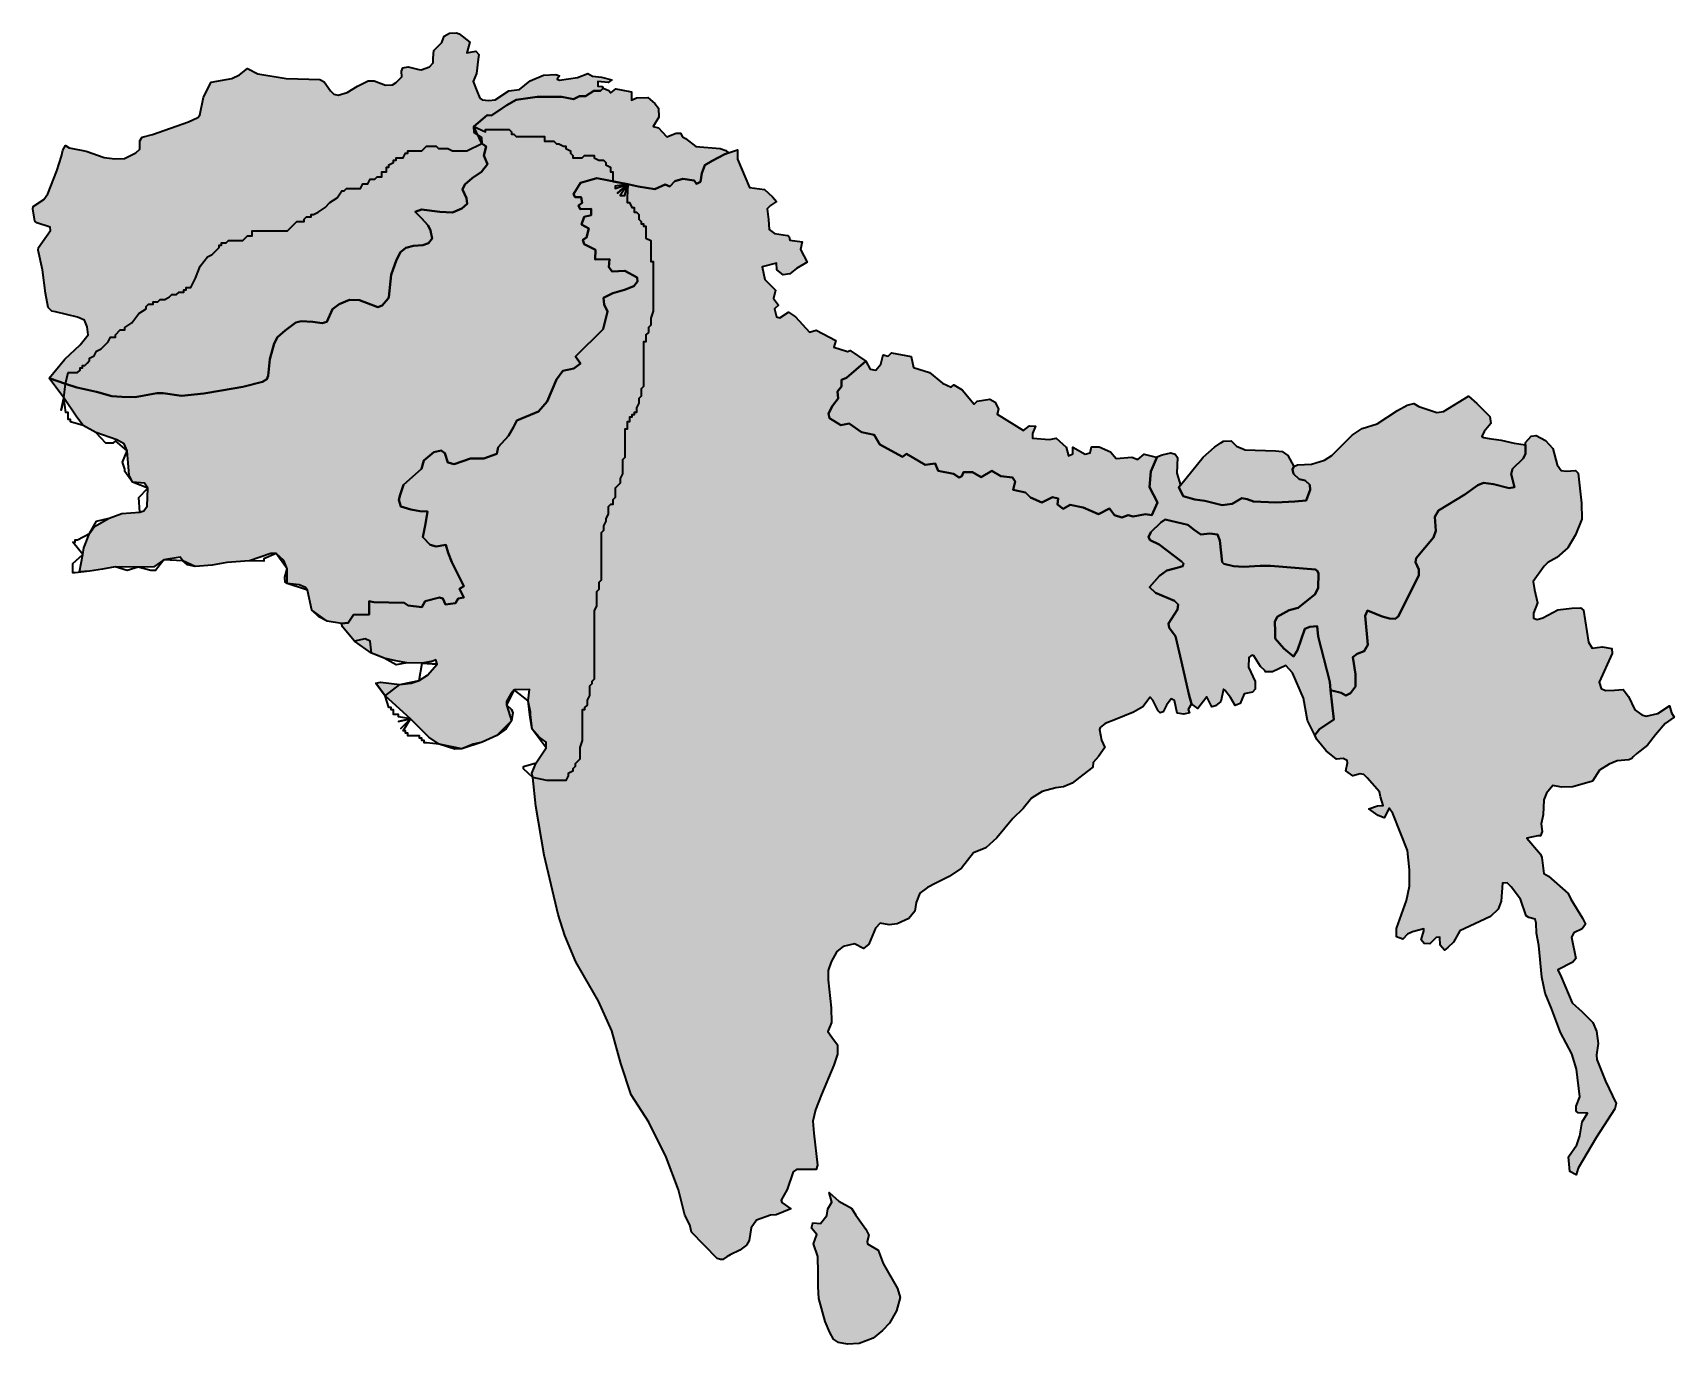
# Model space of a CAD drawing. Header units: millimetres. Extents: x 60.6 to 101.2, y 5.9 to 38.4.
import ezdxf

# ---------------------------------------------------------------- set-up
doc = ezdxf.new("R2010")
doc.units = ezdxf.units.MM
doc.header["$MEASUREMENT"] = 0
doc.layers.add('Harappa civilization', color=1, linetype='Continuous')
doc.layers.add('INDIA_SUKESH3', color=40, linetype='CONTINUOUS')

msp = doc.modelspace()

# ---------------------------------------------------------------- hatches: boundary and pattern name
at = {"layer": 'INDIA_SUKESH3'}
for color, points in [(137, [(61.024, 29.85), (61.408, 30.316), (61.791, 30.673), (61.983, 30.922), (61.962, 31.119), (61.897, 31.284), (61.717, 31.359), (61.178, 31.483), (61.084, 31.501), (60.997, 31.596), (60.933, 31.945), (60.858, 32.522), (60.744, 33.01), (60.759, 33.08), (61.057, 33.501), (61.045, 33.583), (60.713, 33.689), (60.669, 33.733), (60.616, 34.031), (60.623, 34.095), (60.891, 34.268), (60.991, 34.402), (61.211, 34.974), (61.322, 35.337), (61.36, 35.49), (61.425, 35.599), (61.512, 35.548), (61.933, 35.462), (62.383, 35.305), (62.641, 35.268), (62.881, 35.282), (63.167, 35.418), (63.266, 35.507), (63.267, 35.717), (63.32, 35.806), (63.576, 35.878), (64.469, 36.188), (64.698, 36.298), (64.744, 36.355), (64.836, 36.801), (65.03, 37.165), (65.541, 37.257), (65.728, 37.347), (65.928, 37.507), (66.183, 37.375), (66.88, 37.258), (67.171, 37.253), (67.719, 37.231), (67.825, 37.174), (67.983, 36.958), (68.001, 36.933), (68.059, 36.87), (68.169, 36.851), (68.388, 36.916), (68.649, 37.07), (68.91, 37.199), (69.057, 37.2), (69.34, 37.093), (69.511, 37.101), (69.606, 37.159), (69.741, 37.299), (69.737, 37.439), (69.771, 37.522), (69.902, 37.548), (70.166, 37.48), (70.226, 37.474), (70.425, 37.545), (70.519, 37.647), (70.516, 37.762), (70.538, 37.953), (70.734, 38.146), (70.794, 38.309), (70.922, 38.382), (71.095, 38.389), (71.164, 38.364), (71.423, 38.162), (71.353, 37.893), (71.571, 37.935), (71.648, 37.851), (71.634, 37.736), (71.59, 37.387), (71.507, 37.187), (71.597, 36.953), (71.671, 36.769), (71.728, 36.731), (71.893, 36.719), (72.051, 36.733), (72.387, 36.956), (72.652, 36.985), (72.918, 37.203), (73.251, 37.345), (73.556, 37.359), (73.645, 37.324), (73.587, 37.245), (73.648, 37.219), (74.086, 37.285), (74.341, 37.387), (74.459, 37.319), (74.682, 37.295), (74.937, 37.226), (74.85, 37.161), (74.592, 37.187), (74.596, 37.066), (74.703, 37.061), (74.724, 37.022), (74.657, 36.958), (74.496, 36.956), (74.291, 36.822), (74.142, 36.824), (73.99, 36.744), (73.699, 36.808), (73.094, 36.803), (72.576, 36.735), (72.338, 36.603), (72.216, 36.518), (71.964, 36.34), (71.853, 36.351), (71.737, 36.254), (71.529, 36.069), (71.533, 35.924), (71.718, 35.803), (71.722, 35.651), (71.827, 35.574), (71.773, 35.357), (71.863, 35.142), (71.716, 34.951), (71.48, 34.791), (71.3, 34.637), (71.242, 34.51), (71.342, 34.295), (71.357, 34.155), (71.227, 34.04), (70.996, 33.944), (70.682, 33.961), (70.233, 34.016), (70.074, 33.958), (70.231, 33.806), (70.395, 33.623), (70.453, 33.497), (70.493, 33.3), (70.403, 33.185), (70.261, 33.134), (70.03, 33.12), (69.843, 33.068), (69.712, 32.966), (69.611, 32.775), (69.481, 32.399), (69.419, 31.853), (69.41, 31.815), (69.257, 31.643), (69.15, 31.604), (68.7, 31.773), (68.446, 31.784), (68.195, 31.675), (68.032, 31.553), (67.887, 31.241), (67.774, 31.203), (67.541, 31.239), (67.252, 31.257), (67.124, 31.224), (66.856, 31.026), (66.67, 30.86), (66.585, 30.707), (66.481, 30.313), (66.436, 29.906), (66.405, 29.824), (66.294, 29.753), (65.814, 29.63), (65.282, 29.544), (64.849, 29.465), (64.293, 29.412), (63.841, 29.472), (63.684, 29.472), (63.15, 29.373), (62.816, 29.384), (62.572, 29.402), (62.188, 29.507), (61.707, 29.619), (61.423, 29.706), (61.024, 29.85)]), (2, [(68.251, 23.781), (67.896, 23.831), (67.69, 23.945), (67.52, 24.11), (67.408, 24.605), (67.357, 24.669), (67.203, 24.732), (66.905, 24.769), (66.858, 24.801), (66.852, 24.922), (66.904, 25.131), (66.824, 25.334), (66.636, 25.506), (66.504, 25.512), (65.972, 25.326), (65.419, 25.287), (65.055, 25.223), (64.629, 25.19), (64.442, 25.228), (64.324, 25.329), (64.263, 25.418), (63.854, 25.354), (63.607, 25.182), (63.222, 25.174), (62.653, 25.18), (62.342, 25.122), (62.017, 25.07), (61.774, 25.057), (61.855, 25.486), (61.877, 25.645), (62.016, 26.001), (62.145, 26.173), (62.502, 26.385), (62.816, 26.501), (63.266, 26.535), (63.36, 26.568), (63.444, 26.683), (63.461, 27.121), (63.377, 27.247), (63.083, 27.271), (63, 27.448), (62.95, 28.051), (62.875, 28.222), (62.69, 28.323), (62.176, 28.498), (61.863, 28.674), (61.705, 28.882), (61.385, 29.363), (61.024, 29.85), (61.423, 29.706), (61.707, 29.619), (62.188, 29.507), (62.572, 29.402), (62.816, 29.384), (63.15, 29.373), (63.684, 29.472), (63.841, 29.472), (64.293, 29.412), (64.849, 29.465), (65.282, 29.544), (65.814, 29.63), (66.294, 29.753), (66.405, 29.824), (66.436, 29.906), (66.481, 30.313), (66.585, 30.707), (66.67, 30.86), (66.856, 31.026), (67.124, 31.224), (67.252, 31.257), (67.541, 31.239), (67.774, 31.203), (67.887, 31.241), (68.032, 31.553), (68.195, 31.675), (68.446, 31.784), (68.7, 31.773), (69.15, 31.604), (69.257, 31.643), (69.41, 31.815), (69.419, 31.853), (69.481, 32.399), (69.611, 32.775), (69.712, 32.966), (69.843, 33.068), (70.03, 33.12), (70.261, 33.134), (70.403, 33.185), (70.493, 33.3), (70.453, 33.497), (70.395, 33.623), (70.231, 33.806), (70.074, 33.958), (70.233, 34.016), (70.682, 33.961), (70.996, 33.944), (71.227, 34.04), (71.357, 34.155), (71.342, 34.295), (71.242, 34.51), (71.3, 34.637), (71.48, 34.791), (71.716, 34.951), (71.863, 35.142), (71.773, 35.357), (71.827, 35.574), (71.722, 35.651), (71.718, 35.803), (71.533, 35.924), (71.529, 36.069), (71.737, 36.254), (71.853, 36.351), (71.964, 36.34), (72.216, 36.518), (72.338, 36.603), (72.576, 36.735), (73.094, 36.803), (73.699, 36.808), (73.99, 36.744), (74.142, 36.824), (74.291, 36.822), (74.496, 36.956), (74.657, 36.958), (74.724, 37.022), (74.865, 36.959), (74.913, 36.908), (75.039, 37.003), (75.172, 36.982), (75.422, 36.929), (75.423, 36.724), (75.551, 36.782), (75.831, 36.786), (75.999, 36.641), (76.095, 36.529), (76.098, 36.304), (75.958, 36.072), (76.093, 36.04), (76.183, 35.942), (76.296, 35.815), (76.53, 35.903), (76.638, 35.903), (76.685, 35.814), (76.765, 35.774), (77.019, 35.577), (77.621, 35.53), (77.758, 35.48), (77.824, 35.423), (77.731, 35.386), (77.422, 35.219), (77.237, 35.115), (77.166, 34.921), (77.134, 34.705), (77.029, 34.653), (76.973, 34.734), (76.694, 34.78), (76.496, 34.72), (76.375, 34.586), (76.257, 34.638), (76.006, 34.519), (75.589, 34.586), (75.333, 34.648), (74.565, 34.795), (74.163, 34.676), (73.992, 34.4), (74.032, 34.326), (74.183, 34.326), (74.204, 34.185), (74.113, 34.118), (74.159, 34.028), (74.428, 34.036), (74.427, 33.879), (74.254, 33.835), (74.192, 33.649), (74.366, 33.545), (74.314, 33.329), (74.218, 33.269), (74.257, 33.158), (74.531, 33.024), (74.529, 32.784), (74.881, 32.786), (74.864, 32.592), (74.948, 32.481), (75.264, 32.503), (75.565, 32.333), (75.57, 32.238), (75.48, 32.123), (75.253, 32.033), (74.964, 31.945), (74.732, 31.833), (74.746, 31.669), (74.83, 31.499), (74.724, 31.059), (74.044, 30.383), (74.161, 30.211), (74, 30.085), (73.725, 30.025), (73.567, 29.815), (73.338, 29.267), (73.123, 29.021), (72.586, 28.798), (72.506, 28.634), (72.381, 28.418), (72.128, 28.143), (72.094, 27.972), (71.774, 27.855), (71.444, 27.86), (71.041, 27.719), (70.879, 27.761), (70.807, 27.994), (70.714, 28.054), (70.532, 28.017), (70.291, 27.808), (70.227, 27.607), (69.786, 27.206), (69.702, 26.961), (69.667, 26.84), (69.719, 26.669), (69.963, 26.595), (70.19, 26.557), (70.38, 26.551), (70.329, 26.241), (70.26, 25.91), (70.445, 25.725), (70.594, 25.68), (70.836, 25.725), (70.886, 25.526), (70.983, 25.298), (71.278, 24.698), (71.173, 24.631), (71.281, 24.423), (71.139, 24.393), (71.071, 24.281), (70.824, 24.244), (70.759, 24.395), (70.676, 24.423), (70.325, 24.326), (70.235, 24.177), (69.904, 24.222), (69.801, 24.289), (69.425, 24.298), (69.05, 24.303), (68.933, 24.326), (68.94, 23.999), (68.55, 23.991), (68.417, 23.797), (68.251, 23.781)]), (5, [(92.714, 22.127), (92.697, 22.337), (92.415, 23.453), (92.386, 23.713), (92.206, 23.693), (92.079, 23.641), (91.901, 23.12), (91.801, 22.96), (91.563, 23.162), (91.451, 23.282), (91.347, 23.408), (91.346, 23.58), (91.342, 23.815), (91.401, 23.942), (91.695, 24.103), (91.919, 24.161), (92.341, 24.506), (92.412, 24.659), (92.418, 25.015), (92.392, 25.072), (92.342, 25.116), (91.23, 25.205), (90.978, 25.203), (90.566, 25.176), (90.32, 25.199), (90.078, 25.249), (90.036, 25.293), (89.976, 25.832), (89.918, 25.978), (89.731, 26.002), (89.51, 25.976), (89.343, 26.095), (89.191, 26.215), (88.627, 26.351), (88.522, 26.275), (88.272, 26.038), (88.216, 25.911), (88.254, 25.841), (88.476, 25.735), (89.027, 25.313), (89.083, 25.262), (89.062, 25.192), (88.89, 25.147), (88.665, 25.088), (88.484, 24.954), (88.238, 24.679), (88.39, 24.534), (88.859, 24.34), (88.946, 24.245), (88.933, 24.125), (88.706, 23.781), (88.724, 23.666), (88.882, 23.464), (89.028, 22.83), (89.209, 22.031), (89.276, 21.791), (89.198, 21.646), (89.229, 21.564), (89.085, 21.532), (88.927, 21.557), (88.861, 21.874), (88.771, 21.912), (88.658, 21.753), (88.581, 21.594), (88.503, 21.569), (88.452, 21.613), (88.325, 21.88), (88.257, 21.956), (88.071, 21.714), (87.844, 21.58), (87.398, 21.401), (87.141, 21.305), (87.022, 21.204), (87, 21.153), (87.048, 20.892), (87.13, 20.708), (86.979, 20.486), (86.842, 20.336), (86.836, 20.221), (86.589, 20.034), (86.323, 19.824), (86.113, 19.74), (85.918, 19.715), (85.583, 19.622), (85.317, 19.459), (85.11, 19.198), (84.862, 18.95), (84.466, 18.473), (84.191, 18.224), (83.888, 18.1), (83.585, 17.728), (83.281, 17.517), (82.953, 17.351), (82.75, 17.243), (82.558, 17.103), (82.471, 16.874), (82.438, 16.664), (82.285, 16.48), (81.993, 16.346), (81.8, 16.32), (81.573, 16.364), (81.457, 16.243), (81.292, 15.844), (81.167, 15.74), (80.94, 15.854), (80.663, 15.79), (80.504, 15.663), (80.367, 15.408), (80.293, 15.192), (80.291, 14.963), (80.365, 14.271), (80.373, 13.909), (80.28, 13.686), (80.382, 13.54), (80.524, 13.35), (80.517, 13.121), (80.427, 12.848), (80.126, 12.123), (79.973, 11.748), (79.914, 11.462), (79.935, 11.17), (80.03, 10.376), (79.994, 10.268), (79.705, 10.267), (79.51, 10.273), (79.426, 10.209), (79.276, 9.777), (79.13, 9.51), (79.141, 9.452), (79.363, 9.294), (79.001, 9.147), (78.864, 9.141), (78.518, 9.013), (78.385, 8.828), (78.339, 8.517), (78.269, 8.402), (78.103, 8.275), (77.867, 8.16), (77.822, 8.134), (77.793, 8.115), (77.688, 8.045), (77.623, 8.045), (77.545, 8.07), (76.907, 8.723), (76.866, 8.901), (76.742, 9.136), (76.589, 9.765), (76.279, 10.571), (75.855, 11.44), (75.415, 12.119), (75.165, 12.894), (74.937, 13.7), (74.605, 14.437), (74.236, 15.076), (74.045, 15.407), (73.776, 16.055), (73.613, 16.576), (73.268, 18.049), (73.057, 19.262), (72.986, 19.967), (72.963, 20.075), (73.068, 20.329), (73.313, 20.704), (73.317, 20.844), (73.135, 20.971), (72.969, 21.167), (72.918, 21.453), (72.87, 21.866), (72.899, 22.146), (72.523, 22.132), (72.437, 22.037), (72.331, 21.846), (72.335, 21.763), (72.459, 21.649), (72.493, 21.567), (72.46, 21.37), (72.325, 21.172), (72.098, 21.007), (71.733, 20.841), (71.506, 20.789), (71.228, 20.674), (71.059, 20.668), (70.671, 20.794), (70.414, 20.965), (69.956, 21.415), (69.33, 21.985), (69.098, 22.303), (69.218, 22.322), (69.696, 22.266), (69.973, 22.304), (70.172, 22.368), (70.38, 22.496), (70.614, 22.77), (70.584, 22.878), (70.514, 22.846), (70.25, 22.794), (69.869, 22.806), (69.595, 22.856), (69.311, 22.916), (69.086, 23.014), (68.994, 23.046), (68.577, 23.343), (68.276, 23.692), (68.251, 23.781), (68.417, 23.797), (68.55, 23.991), (68.94, 23.999), (68.933, 24.326), (69.05, 24.303), (69.425, 24.298), (69.801, 24.289), (69.904, 24.222), (70.235, 24.177), (70.325, 24.326), (70.676, 24.423), (70.759, 24.395), (70.824, 24.244), (71.071, 24.281), (71.139, 24.393), (71.281, 24.423), (71.173, 24.631), (71.278, 24.698), (70.983, 25.298), (70.886, 25.526), (70.836, 25.725), (70.594, 25.68), (70.445, 25.725), (70.26, 25.91), (70.329, 26.241), (70.38, 26.551), (70.19, 26.557), (69.963, 26.595), (69.719, 26.669), (69.667, 26.84), (69.702, 26.961), (69.786, 27.206), (70.227, 27.607), (70.291, 27.808), (70.532, 28.017), (70.714, 28.054), (70.807, 27.994), (70.879, 27.761), (71.041, 27.719), (71.444, 27.86), (71.774, 27.855), (72.094, 27.972), (72.128, 28.143), (72.381, 28.418), (72.506, 28.634), (72.586, 28.798), (73.123, 29.021), (73.338, 29.267), (73.567, 29.815), (73.725, 30.025), (74, 30.085), (74.161, 30.211), (74.044, 30.383), (74.724, 31.059), (74.83, 31.499), (74.746, 31.669), (74.732, 31.833), (74.964, 31.945), (75.253, 32.033), (75.48, 32.123), (75.57, 32.238), (75.565, 32.333), (75.264, 32.503), (74.948, 32.481), (74.864, 32.592), (74.881, 32.786), (74.529, 32.784), (74.531, 33.024), (74.257, 33.158), (74.218, 33.269), (74.314, 33.329), (74.366, 33.545), (74.192, 33.649), (74.254, 33.835), (74.427, 33.879), (74.428, 34.036), (74.159, 34.028), (74.113, 34.118), (74.204, 34.185), (74.183, 34.326), (74.032, 34.326), (73.992, 34.4), (74.163, 34.676), (74.565, 34.795), (75.333, 34.648), (75.589, 34.586), (76.006, 34.519), (76.257, 34.638), (76.375, 34.586), (76.496, 34.72), (76.694, 34.78), (76.973, 34.734), (77.029, 34.653), (77.134, 34.705), (77.166, 34.921), (77.237, 35.115), (77.422, 35.219), (77.731, 35.386), (77.824, 35.423), (78.05, 35.492), (78.05, 35.26), (78.348, 34.564), (78.712, 34.515), (78.911, 34.333), (79.01, 34.217), (78.861, 34.117), (78.779, 34.035), (78.812, 33.77), (78.828, 33.521), (78.961, 33.422), (79.284, 33.379), (79.325, 33.344), (79.345, 33.262), (79.651, 33.217), (79.604, 33.031), (79.769, 32.719), (79.509, 32.555), (79.34, 32.429), (79.174, 32.406), (79.022, 32.525), (79.008, 32.689), (78.654, 32.6), (78.725, 32.287), (78.985, 32.019), (78.939, 31.819), (79.061, 31.655), (78.964, 31.558), (79.009, 31.365), (79.098, 31.335), (79.312, 31.476), (79.485, 31.365), (79.832, 30.985), (79.996, 31.037), (80.481, 30.777), (80.429, 30.613), (80.769, 30.502), (80.838, 30.531), (81.225, 30.263), (80.743, 29.854), (80.617, 29.802), (80.62, 29.638), (80.521, 29.519), (80.539, 29.341), (80.4, 29.162), (80.302, 28.969), (80.32, 28.857), (80.603, 28.686), (80.813, 28.723), (81.112, 28.508), (81.429, 28.441), (81.566, 28.203), (82.125, 27.897), (82.229, 27.972), (82.692, 27.704), (82.934, 27.734), (83.015, 27.555), (83.391, 27.481), (83.528, 27.392), (83.595, 27.421), (83.634, 27.518), (83.861, 27.518), (84.078, 27.399), (84.34, 27.555), (84.562, 27.421), (84.851, 27.392), (84.915, 27.287), (84.87, 27.086), (85.168, 27.02), (85.297, 26.893), (85.575, 26.774), (85.838, 26.9), (85.979, 26.871), (85.964, 26.722), (86.104, 26.61), (86.275, 26.714), (86.599, 26.647), (86.98, 26.484), (87.253, 26.618), (87.373, 26.454), (87.553, 26.402), (87.714, 26.461), (87.836, 26.424), (88.144, 26.484), (88.296, 26.461), (88.436, 26.774), (88.243, 27.146), (88.274, 27.54), (88.418, 27.883), (88.401, 27.893), (88.556, 27.951), (88.768, 27.996), (88.872, 27.965), (88.934, 27.883), (88.911, 27.496), (89.006, 27.198), (88.965, 27.147), (89.071, 26.925), (89.357, 26.845), (89.609, 26.808), (90, 26.712), (90.038, 26.702), (90.283, 26.736), (90.522, 26.877), (90.658, 26.852), (90.808, 26.796), (91.366, 26.767), (91.832, 26.795), (92.113, 26.822), (92.21, 27.083), (92.203, 27.21), (92.087, 27.317), (91.945, 27.348), (91.799, 27.481), (91.78, 27.588), (91.811, 27.658), (91.897, 27.703), (92.25, 27.718), (92.571, 27.815), (92.75, 27.937), (93.255, 28.435), (93.499, 28.601), (93.873, 28.717), (94.37, 29.044), (94.615, 29.179), (94.775, 29.218), (94.904, 29.142), (95.343, 28.999), (95.513, 29.019), (96.132, 29.397), (96.337, 29.22), (96.659, 28.898), (96.68, 28.727), (96.52, 28.523), (96.458, 28.402), (96.504, 28.377), (96.639, 28.353), (96.935, 28.316), (97.263, 28.236), (97.544, 28.199), (97.536, 27.971), (97.486, 27.862), (97.217, 27.601), (97.185, 27.474), (97.268, 27.15), (97.135, 27.124), (96.751, 27.223), (96.5, 27.26), (96.36, 27.202), (96.036, 26.972), (95.385, 26.575), (95.297, 26.415), (95.322, 26.073), (95.261, 25.901), (94.839, 25.391), (94.819, 25.295), (94.905, 25.112), (94.905, 24.966), (94.389, 23.953), (94.312, 23.896), (94.173, 23.901), (93.997, 23.951), (93.632, 24.095), (93.573, 23.967), (93.639, 23.25), (93.552, 23.091), (93.372, 23.027), (93.27, 22.943), (93.338, 22.525), (93.331, 22.22), (93.208, 22.054), (93.096, 21.996), (92.981, 22.059), (92.714, 22.127)]), (53, [(81.225, 30.263), (81.333, 30.07), (81.468, 30.048), (81.592, 30.189), (81.652, 30.42), (81.776, 30.39), (81.859, 30.472), (82.345, 30.383), (82.405, 30.107), (82.795, 29.988), (83.121, 29.72), (83.333, 29.624), (83.401, 29.683), (83.606, 29.557), (83.901, 29.2), (83.973, 29.274), (84.292, 29.326), (84.422, 29.252), (84.502, 29.08), (84.471, 28.954), (85.124, 28.552), (85.274, 28.664), (85.42, 28.656), (85.342, 28.478), (85.348, 28.359), (85.768, 28.329), (85.933, 28.359), (86.176, 28.136), (86.239, 27.927), (86.346, 27.972), (86.342, 28.136), (86.649, 27.964), (86.772, 28.002), (86.808, 28.15), (86.991, 28.15), (87.274, 28.024), (87.418, 27.86), (87.8, 27.89), (87.953, 27.838), (88.106, 27.964), (88.401, 27.893), (88.418, 27.883), (88.274, 27.54), (88.243, 27.146), (88.436, 26.774), (88.296, 26.461), (88.144, 26.484), (87.836, 26.424), (87.714, 26.461), (87.553, 26.402), (87.373, 26.454), (87.253, 26.618), (86.98, 26.484), (86.599, 26.647), (86.275, 26.714), (86.104, 26.61), (85.964, 26.722), (85.979, 26.871), (85.838, 26.9), (85.575, 26.774), (85.297, 26.893), (85.168, 27.02), (84.87, 27.086), (84.915, 27.287), (84.851, 27.392), (84.562, 27.421), (84.34, 27.555), (84.078, 27.399), (83.861, 27.518), (83.634, 27.518), (83.595, 27.421), (83.528, 27.392), (83.391, 27.481), (83.015, 27.555), (82.934, 27.734), (82.692, 27.704), (82.229, 27.972), (82.125, 27.897), (81.566, 28.203), (81.429, 28.441), (81.112, 28.508), (80.813, 28.723), (80.603, 28.686), (80.32, 28.857), (80.302, 28.969), (80.4, 29.162), (80.539, 29.341), (80.521, 29.519), (80.62, 29.638), (80.617, 29.802), (80.743, 29.854), (81.225, 30.263)]), (53, [(92.714, 22.127), (92.981, 22.059), (93.096, 21.996), (93.208, 22.054), (93.331, 22.22), (93.338, 22.525), (93.27, 22.943), (93.372, 23.027), (93.552, 23.091), (93.639, 23.25), (93.573, 23.967), (93.632, 24.095), (93.997, 23.951), (94.173, 23.901), (94.312, 23.896), (94.389, 23.953), (94.905, 24.966), (94.905, 25.112), (94.819, 25.295), (94.839, 25.391), (95.261, 25.901), (95.322, 26.073), (95.297, 26.415), (95.385, 26.575), (96.036, 26.972), (96.36, 27.202), (96.5, 27.26), (96.751, 27.223), (97.135, 27.124), (97.268, 27.15), (97.185, 27.474), (97.217, 27.601), (97.486, 27.862), (97.536, 27.971), (97.544, 28.199), (97.544, 28.256), (97.682, 28.409), (97.807, 28.429), (98.034, 28.303), (98.212, 28.108), (98.322, 27.702), (98.42, 27.563), (98.549, 27.545), (98.775, 27.559), (98.841, 27.496), (98.929, 26.754), (98.937, 26.36), (98.779, 25.972), (98.586, 25.647), (98.311, 25.411), (98.092, 25.289), (98.005, 25.199), (97.728, 24.817), (97.762, 24.608), (97.835, 24.291), (97.735, 24.03), (97.734, 23.909), (97.832, 23.878), (97.972, 23.917), (98.34, 24.116), (98.687, 24.156), (98.902, 24.163), (98.973, 24.107), (99.098, 23.314), (99.189, 23.168), (99.438, 23.201), (99.673, 23.158), (99.687, 23.038), (99.36, 22.325), (99.412, 22.166), (99.515, 22.123), (99.743, 22.124), (99.959, 22.144), (100.09, 21.973), (100.244, 21.638), (100.414, 21.518), (100.524, 21.481), (100.816, 21.552), (101.098, 21.738), (101.149, 21.567), (101.218, 21.459), (100.991, 21.299), (100.753, 21.025), (100.554, 20.763), (100.292, 20.559), (100.205, 20.476), (100.169, 20.437), (100.098, 20.405), (99.808, 20.378), (99.612, 20.301), (99.374, 20.147), (99.197, 19.879), (98.712, 19.737), (98.433, 19.729), (98.219, 19.766), (98.057, 19.58), (97.992, 19.415), (97.976, 19.047), (97.925, 18.818), (97.954, 18.634), (97.915, 18.526), (97.842, 18.525), (97.577, 18.466), (97.91, 18.068), (97.941, 17.986), (97.991, 17.592), (98.106, 17.53), (98.597, 17.101), (98.663, 16.955), (98.954, 16.487), (99.027, 16.335), (98.94, 16.226), (98.737, 16.123), (98.679, 16.021), (98.783, 15.489), (98.707, 15.399), (98.341, 15.207), (98.421, 15.036), (98.691, 14.389), (98.934, 14.175), (99.207, 13.903), (99.298, 13.688), (99.337, 13.389), (99.299, 13.103), (99.301, 12.989), (99.521, 12.457), (99.785, 11.906), (99.75, 11.772), (99.296, 11.071), (98.841, 10.306), (98.797, 10.137), (98.635, 10.219), (98.602, 10.581), (98.809, 10.88), (98.887, 11.103), (98.942, 11.452), (99.071, 11.662), (98.841, 11.674), (98.794, 11.712), (98.792, 11.839), (98.88, 12.068), (98.8, 12.754), (98.69, 13.129), (98.403, 13.662), (98.183, 14.252), (98.027, 14.633), (97.946, 15.027), (97.868, 15.808), (97.815, 16.113), (97.8, 16.367), (97.777, 16.462), (97.622, 16.5), (97.556, 16.544), (97.419, 16.957), (97.187, 17.261), (97.085, 17.363), (96.974, 17.35), (96.938, 16.905), (96.867, 16.714), (96.673, 16.53), (96.408, 16.402), (95.917, 16.172), (95.756, 15.892), (95.622, 15.759), (95.533, 15.695), (95.427, 15.822), (95.424, 16.019), (95.328, 16.012), (95.176, 15.853), (95.032, 15.859), (94.957, 15.954), (95.023, 16.177), (95.023, 16.227), (94.743, 16.151), (94.619, 16.093), (94.508, 15.966), (94.348, 16.023), (94.347, 16.232), (94.596, 16.925), (94.669, 17.281), (94.669, 17.681), (94.624, 18.158), (94.451, 18.596), (94.257, 19.078), (94.169, 19.211), (94.043, 18.97), (93.898, 19.027), (93.662, 19.191), (93.879, 19.268), (94.019, 19.275), (93.951, 19.49), (93.927, 19.611), (93.62, 19.96), (93.538, 20.042), (93.452, 20.055), (93.269, 20.01), (93.098, 20.13), (93.137, 20.327), (93.125, 20.391), (93.031, 20.441), (92.866, 20.422), (92.607, 20.631), (92.38, 20.904), (92.327, 21.013), (92.441, 21.167), (92.801, 21.404), (92.714, 22.127)]), (53, [(89.006, 27.198), (89.569, 27.893), (89.843, 28.136), (90, 28.243), (90.067, 28.289), (90.255, 28.297), (90.394, 28.164), (90.609, 28.07), (91.356, 28.049), (91.523, 28.031), (91.663, 27.937), (91.811, 27.658), (91.78, 27.588), (91.799, 27.481), (91.945, 27.348), (92.087, 27.317), (92.203, 27.21), (92.21, 27.083), (92.113, 26.822), (91.832, 26.795), (91.366, 26.767), (90.808, 26.796), (90.658, 26.852), (90.522, 26.877), (90.283, 26.736), (90.038, 26.702), (90, 26.712), (89.609, 26.808), (89.357, 26.845), (89.071, 26.925), (88.965, 27.147), (89.006, 27.198)]), (53, [(92.327, 21.013), (92.271, 21.132), (92.15, 21.38), (92.05, 21.926), (91.775, 22.56), (91.614, 22.738), (91.285, 22.578), (91.108, 22.578), (91.093, 22.616), (90.984, 22.711), (90.823, 22.978), (90.768, 22.996), (90.699, 22.939), (90.687, 22.698), (90.856, 22.342), (90.853, 22.152), (90.789, 22.075), (90.584, 22.037), (90.478, 21.795), (90.361, 21.751), (90.246, 21.947), (90.106, 22.125), (90.073, 22.15), (90, 21.849), (89.874, 21.737), (89.783, 21.718), (89.66, 21.959), (89.438, 21.672), (89.276, 21.791), (89.209, 22.031), (89.028, 22.83), (88.882, 23.464), (88.724, 23.666), (88.706, 23.781), (88.933, 24.125), (88.946, 24.245), (88.859, 24.34), (88.39, 24.534), (88.238, 24.679), (88.484, 24.954), (88.665, 25.088), (88.89, 25.147), (89.062, 25.192), (89.083, 25.262), (89.027, 25.313), (88.476, 25.735), (88.254, 25.841), (88.216, 25.911), (88.272, 26.038), (88.522, 26.275), (88.627, 26.351), (89.191, 26.215), (89.343, 26.095), (89.51, 25.976), (89.731, 26.002), (89.918, 25.978), (89.976, 25.832), (90.036, 25.293), (90.078, 25.249), (90.32, 25.199), (90.566, 25.176), (90.978, 25.203), (91.23, 25.205), (92.342, 25.116), (92.392, 25.072), (92.418, 25.015), (92.412, 24.659), (92.341, 24.506), (91.919, 24.161), (91.695, 24.103), (91.401, 23.942), (91.342, 23.815), (91.346, 23.58), (91.347, 23.408), (91.451, 23.282), (91.563, 23.162), (91.801, 22.96), (91.901, 23.12), (92.079, 23.641), (92.206, 23.693), (92.386, 23.713), (92.415, 23.453), (92.697, 22.337), (92.714, 22.127), (92.801, 21.404), (92.441, 21.167), (92.327, 21.013)]), (53, [(80.767, 5.949), (80.545, 5.986), (80.426, 6.075), (80.331, 6.234), (80.22, 6.513), (80.058, 7.078), (80.042, 7.37), (80.044, 7.713), (80.036, 8.12), (79.928, 8.434), (80.012, 8.664), (79.878, 8.822), (79.909, 8.948), (80.1, 8.937), (80.256, 9.131), (80.28, 9.296), (80.382, 9.462), (80.313, 9.704), (80.551, 9.487), (80.866, 9.316), (80.971, 9.139), (81.219, 8.79), (81.297, 8.644), (81.253, 8.491), (81.264, 8.428), (81.53, 8.276), (81.65, 7.946), (82.009, 7.33), (82.07, 7.102), (81.983, 6.771), (81.804, 6.466), (81.638, 6.287), (81.406, 6.096), (81.055, 5.968), (80.767, 5.949)])]:
    msp.add_hatch(color=color, dxfattribs=at).paths.add_polyline_path(points, flags=0)

# ---------------------------------------------------------------- linework, layer by layer
at = {"layer": 'Harappa civilization', "linetype": 'CONTINUOUS'}
msp.add_lwpolyline([(61.024, 29.85), (61.423, 29.706), (61.423, 29.706), (61.423, 29.706), (61.423, 29.706), (61.423, 29.706), (61.491, 29.987), (61.549, 29.987), (61.608, 29.987), (61.666, 29.987), (61.724, 29.987), (61.783, 30.046), (61.783, 30.104), (61.841, 30.104), (61.841, 30.162), (61.899, 30.162), (61.958, 30.221), (62.016, 30.279), (62.016, 30.337), (62.133, 30.396), (62.191, 30.512), (62.308, 30.571), (62.483, 30.746), (62.541, 30.863), (62.658, 30.863), (62.658, 30.921), (62.774, 31.038), (62.891, 31.038), (62.891, 31.096), (63.066, 31.213), (63.241, 31.446), (63.416, 31.563), (63.416, 31.621), (63.474, 31.679), (63.533, 31.679), (63.591, 31.679), (63.591, 31.738), (63.649, 31.738), (63.708, 31.738), (63.766, 31.796), (63.824, 31.796), (63.883, 31.796), (63.999, 31.854), (64.058, 31.913), (64.116, 31.913), (64.174, 31.913), (64.233, 31.971), (64.291, 31.971), (64.349, 31.971), (64.349, 32.029), (64.408, 32.029), (64.408, 32.088), (64.466, 32.088), (64.524, 32.088), (64.583, 32.204), (64.641, 32.321), (64.758, 32.613), (64.933, 32.846), (65.049, 32.905), (65.108, 32.963), (65.224, 33.08), (65.224, 33.138), (65.283, 33.138), (65.283, 33.196), (65.399, 33.196), (65.458, 33.255), (65.516, 33.255), (65.574, 33.255), (65.633, 33.255), (65.749, 33.255), (65.808, 33.255), (65.866, 33.313), (65.924, 33.371), (66.041, 33.371), (66.041, 33.488), (66.099, 33.488), (66.216, 33.488), (66.274, 33.488), (66.391, 33.488), (66.449, 33.488), (66.508, 33.488), (66.566, 33.488), (66.683, 33.488), (66.741, 33.488), (66.8, 33.488), (66.916, 33.488), (66.975, 33.546), (67.033, 33.605), (67.15, 33.721), (67.208, 33.721), (67.266, 33.721), (67.325, 33.721), (67.325, 33.78), (67.383, 33.838), (67.5, 33.838), (67.5, 33.897), (67.558, 33.897), (67.675, 33.955), (67.85, 34.072), (67.966, 34.188), (68.141, 34.305), (68.258, 34.48), (68.316, 34.48), (68.375, 34.538), (68.433, 34.538), (68.491, 34.538), (68.55, 34.538), (68.608, 34.538), (68.725, 34.538), (68.783, 34.655), (68.9, 34.655), (68.958, 34.772), (69.016, 34.772), (69.075, 34.772), (69.133, 34.83), (69.191, 34.83), (69.25, 34.83), (69.25, 34.888), (69.25, 34.947), (69.366, 34.947), (69.366, 35.005), (69.366, 35.063), (69.425, 35.063), (69.425, 35.122), (69.541, 35.18), (69.541, 35.238), (69.6, 35.238), (69.6, 35.297), (69.716, 35.297), (69.775, 35.297), (69.833, 35.414), (69.891, 35.414), (69.891, 35.472), (70.008, 35.472), (70.066, 35.472), (70.183, 35.472), (70.241, 35.472), (70.358, 35.589), (70.416, 35.589), (70.475, 35.589), (70.533, 35.589), (70.591, 35.589), (70.65, 35.53), (70.708, 35.53), (70.766, 35.53), (70.825, 35.53), (70.883, 35.53), (71, 35.472), (71.058, 35.472), (71.175, 35.472), (71.233, 35.472), (71.35, 35.472), (71.722, 35.651), (71.722, 35.651), (71.722, 35.651), (71.722, 35.651), (71.722, 35.651), (71.722, 35.651), (71.529, 36.069), (71.529, 36.069), (71.816, 35.939), (71.816, 35.997), (71.875, 35.997), (71.933, 35.997), (71.991, 35.997), (72.05, 35.997), (72.108, 35.997), (72.225, 35.997), (72.283, 35.997), (72.341, 35.997), (72.4, 35.997), (72.458, 35.939), (72.458, 35.88), (72.516, 35.88), (72.575, 35.822), (72.633, 35.822), (72.691, 35.822), (72.75, 35.822), (72.808, 35.822), (72.866, 35.822), (72.925, 35.822), (73.041, 35.822), (73.1, 35.822), (73.158, 35.822), (73.216, 35.822), (73.275, 35.822), (73.275, 35.764), (73.275, 35.705), (73.333, 35.705), (73.391, 35.705), (73.45, 35.705), (73.508, 35.705), (73.566, 35.647), (73.625, 35.647), (73.741, 35.589), (73.8, 35.589), (73.8, 35.53), (73.916, 35.472), (73.916, 35.414), (73.975, 35.355), (73.975, 35.297), (74.033, 35.297), (74.091, 35.297), (74.15, 35.297), (74.208, 35.297), (74.266, 35.355), (74.325, 35.355), (74.383, 35.355), (74.441, 35.355), (74.5, 35.355), (74.5, 35.297), (74.617, 35.238), (74.733, 35.238), (74.792, 35.18), (74.792, 35.122), (74.908, 35.063), (74.908, 34.947), (74.967, 34.947), (74.967, 34.888), (74.967, 34.772), (74.967, 34.713), (75.333, 34.648), (75.025, 34.597), (75.025, 34.538), (75.333, 34.648), (75.333, 34.648), (75.083, 34.422), (75.333, 34.648), (75.142, 34.363), (75.2, 34.363), (75.258, 34.363), (75.333, 34.648), (75.317, 34.305), (75.317, 34.247), (75.317, 34.188), (75.375, 34.188), (75.433, 34.072), (75.492, 34.072), (75.492, 33.955), (75.55, 33.955), (75.608, 33.897), (75.608, 33.78), (75.667, 33.721), (75.667, 33.663), (75.725, 33.663), (75.725, 33.605), (75.783, 33.605), (75.783, 33.546), (75.783, 33.488), (75.783, 33.43), (75.783, 33.371), (75.783, 33.313), (75.9, 33.255), (75.9, 33.138), (75.9, 33.08), (75.9, 32.963), (75.9, 32.905), (75.9, 32.846), (75.9, 32.788), (75.9, 32.73), (75.958, 32.73), (75.958, 32.671), (75.958, 32.613), (75.958, 32.496), (75.958, 32.438), (75.958, 32.321), (75.958, 32.263), (75.958, 32.146), (75.958, 32.088), (75.958, 32.029), (75.958, 31.971), (75.958, 31.913), (75.958, 31.854), (75.958, 31.796), (75.958, 31.679), (75.958, 31.504), (75.9, 31.329), (75.9, 31.271), (75.9, 31.154), (75.842, 31.096), (75.842, 31.038), (75.842, 30.979), (75.783, 30.921), (75.783, 30.863), (75.783, 30.804), (75.783, 30.746), (75.725, 30.746), (75.725, 30.454), (75.725, 30.396), (75.725, 30.279), (75.725, 30.221), (75.725, 30.104), (75.725, 30.046), (75.725, 29.987), (75.725, 29.929), (75.725, 29.871), (75.725, 29.812), (75.725, 29.754), (75.725, 29.696), (75.725, 29.637), (75.667, 29.579), (75.667, 29.404), (75.608, 29.346), (75.608, 29.287), (75.608, 29.229), (75.55, 29.112), (75.55, 29.054), (75.55, 28.995), (75.492, 28.995), (75.492, 28.937), (75.433, 28.937), (75.433, 28.879), (75.375, 28.879), (75.375, 28.82), (75.375, 28.762), (75.317, 28.762), (75.317, 28.704), (75.317, 28.645), (75.317, 28.587), (75.258, 28.587), (75.258, 28.47), (75.258, 28.179), (75.258, 27.887), (75.2, 27.829), (75.2, 27.712), (75.2, 27.653), (75.2, 27.537), (75.2, 27.478), (75.142, 27.362), (75.142, 27.245), (75.025, 27.128), (75.025, 27.012), (75.025, 26.895), (74.967, 26.837), (74.967, 26.72), (74.908, 26.72), (74.85, 26.662), (74.85, 26.603), (74.85, 26.545), (74.85, 26.487), (74.792, 26.37), (74.792, 26.312), (74.733, 26.195), (74.733, 26.078), (74.675, 26.02), (74.675, 25.903), (74.675, 25.845), (74.675, 25.728), (74.675, 25.67), (74.675, 25.553), (74.675, 25.436), (74.675, 25.378), (74.675, 25.261), (74.675, 25.203), (74.675, 25.086), (74.675, 24.97), (74.675, 24.911), (74.675, 24.853), (74.617, 24.794), (74.617, 24.736), (74.617, 24.619), (74.558, 24.561), (74.558, 24.444), (74.558, 24.328), (74.558, 24.269), (74.558, 24.211), (74.5, 24.094), (74.5, 24.036), (74.5, 23.978), (74.5, 23.919), (74.5, 23.803), (74.5, 23.744), (74.5, 23.628), (74.5, 23.511), (74.5, 23.453), (74.5, 23.394), (74.5, 23.336), (74.5, 23.277), (74.5, 23.161), (74.5, 23.102), (74.5, 22.986), (74.5, 22.927), (74.5, 22.811), (74.5, 22.752), (74.5, 22.636), (74.5, 22.577), (74.5, 22.519), (74.5, 22.461), (74.5, 22.402), (74.441, 22.344), (74.441, 22.286), (74.383, 22.227), (74.383, 22.169), (74.383, 21.994), (74.325, 21.877), (74.325, 21.819), (74.325, 21.76), (74.266, 21.702), (74.266, 21.644), (74.208, 21.644), (74.208, 21.527), (74.208, 21.469), (74.208, 21.177), (74.208, 20.944), (74.208, 20.885), (74.15, 20.71), (74.15, 20.652), (74.15, 20.594), (74.15, 20.535), (74.15, 20.477), (74.15, 20.419), (74.033, 20.302), (74.033, 20.243), (73.975, 20.185), (73.975, 20.127), (73.858, 20.068), (73.858, 20.01), (73.8, 19.893), (73.741, 19.893), (73.683, 19.893), (73.625, 19.893), (73.566, 19.893), (73.508, 19.893), (73.391, 19.893), (73.333, 19.893), (72.986, 19.967), (72.986, 19.967), (72.986, 19.967), (72.986, 19.967), (72.986, 19.967), (72.986, 19.967), (72.986, 19.967), (72.986, 19.967), (72.986, 19.967), (72.986, 19.967), (72.986, 19.967), (72.986, 19.967), (72.986, 19.967), (72.986, 19.967), (72.75, 20.185), (72.75, 20.243), (73.068, 20.329), (73.068, 20.329), (73.068, 20.329), (73.068, 20.329), (73.068, 20.329), (73.068, 20.329), (73.068, 20.329), (73.068, 20.329), (73.068, 20.329), (73.068, 20.329), (73.068, 20.329), (73.313, 20.704), (73.313, 20.704), (73.313, 20.704), (73.313, 20.704), (73.313, 20.704), (73.313, 20.704), (73.313, 20.704), (73.313, 20.704), (72.969, 21.167), (72.969, 21.167), (72.969, 21.167), (72.969, 21.167), (72.969, 21.167), (72.969, 21.167), (72.969, 21.167), (72.969, 21.167), (72.969, 21.167), (72.969, 21.167), (72.969, 21.167), (72.925, 21.527), (72.925, 21.585), (72.87, 21.866), (72.87, 21.866), (72.87, 21.866), (72.87, 21.866), (72.87, 21.866), (72.87, 21.866), (72.87, 21.866), (72.87, 21.866), (72.523, 22.132), (72.523, 22.132), (72.523, 22.132), (72.523, 22.132), (72.523, 22.132), (72.523, 22.132), (72.523, 22.132), (72.523, 22.132), (72.523, 22.132), (72.523, 22.132), (72.523, 22.132), (72.335, 21.763), (72.335, 21.763), (72.335, 21.763), (72.335, 21.763), (72.335, 21.763), (72.46, 21.37), (72.46, 21.37), (72.46, 21.37), (72.46, 21.37), (72.46, 21.37), (72.46, 21.37), (72.46, 21.37), (72.46, 21.37), (72.46, 21.37), (72.098, 21.007), (72.098, 21.007), (72.098, 21.007), (72.098, 21.007), (72.098, 21.007), (72.098, 21.007), (72.098, 21.007), (72.098, 21.007), (71.733, 20.841), (71.733, 20.841), (71.733, 20.841), (71.733, 20.841), (71.733, 20.841), (71.733, 20.841), (71.733, 20.841), (71.733, 20.841), (71.228, 20.674), (71.228, 20.674), (71.228, 20.674), (71.228, 20.674), (71.228, 20.674), (71.228, 20.674), (71.228, 20.674), (70.671, 20.794), (70.671, 20.794), (70.671, 20.794), (70.671, 20.794), (70.671, 20.794), (70.671, 20.794), (70.671, 20.794), (70.671, 20.794), (70.671, 20.794), (70.671, 20.794), (70.671, 20.794), (70.671, 20.794), (70.358, 20.827), (70.3, 20.827), (70.3, 20.885), (70.241, 20.885), (70.241, 20.944), (70.183, 20.944), (70.183, 21.002), (70.066, 21.002), (70.008, 21.002), (69.891, 21.002), (69.891, 21.06), (69.833, 21.06), (69.833, 21.119), (69.775, 21.119), (69.956, 21.415), (69.716, 21.177), (69.956, 21.415), (69.956, 21.415), (69.956, 21.415), (69.658, 21.352), (69.956, 21.415), (69.658, 21.469), (69.658, 21.527), (69.6, 21.527), (69.541, 21.527), (69.541, 21.585), (69.541, 21.644), (69.483, 21.644), (69.483, 21.702), (69.425, 21.702), (69.33, 21.985), (69.33, 21.985), (69.33, 21.985), (69.33, 21.985), (69.33, 21.985), (69.33, 21.985), (69.33, 21.985), (69.33, 21.985), (69.33, 21.985), (69.098, 22.303), (69.098, 22.303), (69.098, 22.303), (69.098, 22.303), (69.098, 22.303), (69.098, 22.303), (69.098, 22.303), (69.33, 21.985), (69.696, 22.266), (69.696, 22.266), (69.696, 22.266), (69.696, 22.266), (69.696, 22.266), (69.696, 22.266), (69.696, 22.266), (69.696, 22.266), (69.696, 22.266), (70.172, 22.368), (70.172, 22.368), (70.172, 22.368), (70.172, 22.368), (70.172, 22.368), (70.172, 22.368), (70.25, 22.794), (70.25, 22.794), (70.25, 22.794), (70.25, 22.794), (70.25, 22.794), (70.614, 22.77), (70.25, 22.794), (70.25, 22.794), (70.25, 22.794), (70.25, 22.794), (70.25, 22.794), (70.25, 22.794), (70.25, 22.794), (70.25, 22.794), (70.25, 22.794), (70.25, 22.794), (70.25, 22.794), (69.869, 22.806), (69.869, 22.806), (69.869, 22.806), (69.869, 22.806), (69.869, 22.806), (69.869, 22.806), (69.869, 22.806), (69.869, 22.806), (69.6, 22.752), (69.311, 22.916), (69.311, 22.916), (69.311, 22.916), (69.311, 22.916), (69.311, 22.916), (69.311, 22.916), (69.311, 22.916), (69.311, 22.916), (69.311, 22.916), (68.994, 23.046), (68.994, 23.046), (68.994, 23.046), (68.994, 23.046), (68.994, 23.046), (68.994, 23.046), (68.994, 23.046), (68.994, 23.046), (68.958, 23.336), (68.841, 23.394), (68.577, 23.343), (68.577, 23.343), (68.577, 23.343), (68.577, 23.343), (68.577, 23.343), (68.577, 23.343), (68.577, 23.343), (68.276, 23.692), (68.276, 23.692), (68.276, 23.692), (68.276, 23.692), (68.251, 23.781), (68.251, 23.781), (68.251, 23.781), (68.251, 23.781), (68.251, 23.781), (67.896, 23.831), (67.896, 23.831), (67.896, 23.831), (67.896, 23.831), (67.896, 23.831), (67.896, 23.831), (67.896, 23.831), (67.52, 24.11), (67.52, 24.11), (67.52, 24.11), (67.52, 24.11), (67.52, 24.11), (67.52, 24.11), (67.52, 24.11), (67.52, 24.11), (67.52, 24.11), (67.408, 24.605), (67.408, 24.605), (67.408, 24.605), (67.408, 24.605), (67.408, 24.605), (67.408, 24.605), (67.408, 24.605), (67.408, 24.605), (66.905, 24.769), (66.905, 24.769), (66.905, 24.769), (66.905, 24.769), (66.905, 24.769), (66.905, 24.769), (66.905, 24.769), (66.904, 25.131), (66.904, 25.131), (66.904, 25.131), (66.904, 25.131), (66.904, 25.131), (66.904, 25.131), (66.904, 25.131), (66.904, 25.131), (66.904, 25.131), (66.636, 25.506), (66.636, 25.506), (66.636, 25.506), (66.636, 25.506), (66.636, 25.506), (66.636, 25.506), (66.636, 25.506), (66.636, 25.506), (66.636, 25.506), (66.636, 25.506), (66.636, 25.506), (66.333, 25.378), (66.333, 25.32), (65.972, 25.326), (65.972, 25.326), (65.972, 25.326), (65.972, 25.326), (65.972, 25.326), (65.972, 25.326), (65.972, 25.326), (65.972, 25.326), (65.972, 25.326), (65.972, 25.326), (65.419, 25.287), (65.419, 25.287), (65.419, 25.287), (65.419, 25.287), (65.419, 25.287), (65.419, 25.287), (65.419, 25.287), (65.419, 25.287), (65.055, 25.223), (65.055, 25.223), (65.055, 25.223), (65.055, 25.223), (65.055, 25.223), (65.055, 25.223), (65.055, 25.223), (65.055, 25.223), (65.055, 25.223), (64.629, 25.19), (64.629, 25.19), (64.629, 25.19), (64.629, 25.19), (64.629, 25.19), (64.629, 25.19), (64.324, 25.329), (64.324, 25.329), (64.324, 25.329), (64.324, 25.329), (64.324, 25.329), (64.324, 25.329), (64.324, 25.329), (63.854, 25.354), (63.854, 25.354), (63.854, 25.354), (63.854, 25.354), (63.854, 25.354), (63.854, 25.354), (63.854, 25.354), (63.854, 25.354), (63.854, 25.354), (63.854, 25.354), (63.649, 25.086), (63.591, 25.086), (63.533, 25.086), (63.222, 25.174), (63.222, 25.174), (63.222, 25.174), (63.222, 25.174), (63.222, 25.174), (63.222, 25.174), (63.222, 25.174), (63.222, 25.174), (63.222, 25.174), (62.949, 25.086), (62.653, 25.18), (62.653, 25.18), (62.653, 25.18), (62.653, 25.18), (62.653, 25.18), (62.342, 25.122), (62.342, 25.122), (62.342, 25.122), (62.342, 25.122), (62.342, 25.122), (62.017, 25.07), (62.017, 25.07), (62.017, 25.07), (62.017, 25.07), (62.017, 25.07), (62.017, 25.07), (62.017, 25.07), (62.017, 25.07), (62.017, 25.07), (62.017, 25.07), (62.017, 25.07), (61.666, 25.028), (61.608, 25.028), (61.608, 25.086), (61.608, 25.145), (61.608, 25.203), (61.608, 25.261), (61.855, 25.486), (61.855, 25.486), (61.855, 25.486), (61.855, 25.486), (61.855, 25.486), (61.855, 25.486), (61.855, 25.486), (61.608, 25.786), (61.666, 25.786), (61.666, 25.845), (61.724, 25.845), (62.016, 26.001), (62.016, 26.001), (62.016, 26.001), (62.016, 26.001), (62.016, 26.001), (62.016, 26.001), (62.016, 26.001), (62.016, 26.001), (62.016, 26.001), (62.016, 26.001), (62.016, 26.001), (62.016, 26.001), (62.191, 26.312), (62.502, 26.385), (62.502, 26.385), (62.502, 26.385), (62.502, 26.385), (62.502, 26.385), (62.502, 26.385), (62.502, 26.385), (62.502, 26.385), (62.502, 26.385), (62.816, 26.501), (62.816, 26.501), (62.816, 26.501), (62.816, 26.501), (62.816, 26.501), (62.816, 26.501), (62.816, 26.501), (63.266, 26.535), (63.266, 26.535), (63.266, 26.535), (63.266, 26.535), (63.266, 26.535), (63.266, 26.535), (63.241, 26.895), (63.461, 27.121), (63.461, 27.121), (63.461, 27.121), (63.461, 27.121), (63.461, 27.121), (63.083, 27.271), (63.083, 27.271), (63.083, 27.271), (63.083, 27.271), (63.083, 27.271), (63.083, 27.271), (63.083, 27.271), (63.083, 27.271), (63.083, 27.271), (63.083, 27.271), (63.083, 27.271), (63.083, 27.271), (62.891, 27.537), (62.891, 27.595), (62.833, 27.77), (62.95, 28.051), (62.95, 28.051), (62.95, 28.051), (62.95, 28.051), (62.658, 28.295), (62.599, 28.237), (62.483, 28.237), (62.424, 28.237), (62.176, 28.498), (62.176, 28.498), (62.176, 28.498), (62.176, 28.498), (62.176, 28.498), (62.176, 28.498), (62.176, 28.498), (62.176, 28.498), (62.176, 28.498), (62.176, 28.498), (61.863, 28.674), (61.863, 28.674), (61.863, 28.674), (61.863, 28.674), (61.863, 28.674), (61.863, 28.674), (61.863, 28.674), (61.863, 28.674), (61.863, 28.674), (61.863, 28.674), (61.549, 28.762), (61.549, 28.82), (61.491, 28.82), (61.491, 28.879), (61.491, 28.937), (61.491, 28.995), (61.433, 28.995), (61.385, 29.363), (61.316, 29.054), (61.385, 29.363), (61.385, 29.363), (61.385, 29.363), (61.385, 29.363), (61.385, 29.363), (61.385, 29.363), (61.385, 29.363), (61.423, 29.706), (61.423, 29.706), (61.024, 29.85), (61.024, 29.85), (61.024, 29.85)], dxfattribs=at)
at = {"layer": 'INDIA_SUKESH3'}
for points in [[(61.024, 29.85), (61.408, 30.316), (61.791, 30.673), (61.983, 30.922), (61.962, 31.119), (61.897, 31.284), (61.717, 31.359), (61.178, 31.483), (61.084, 31.501), (60.997, 31.596), (60.933, 31.945), (60.858, 32.522), (60.744, 33.01), (60.759, 33.08), (61.057, 33.501), (61.045, 33.583), (60.713, 33.689), (60.669, 33.733), (60.616, 34.031), (60.623, 34.095), (60.891, 34.268), (60.991, 34.402), (61.211, 34.974), (61.322, 35.337), (61.36, 35.49), (61.425, 35.599), (61.512, 35.548), (61.933, 35.462), (62.383, 35.305), (62.641, 35.268), (62.881, 35.282), (63.167, 35.418), (63.266, 35.507), (63.267, 35.717), (63.32, 35.806), (63.576, 35.878), (64.469, 36.188), (64.698, 36.298), (64.744, 36.355), (64.836, 36.801), (65.03, 37.165), (65.541, 37.257), (65.728, 37.347), (65.928, 37.507), (66.183, 37.375), (66.88, 37.258), (67.171, 37.253), (67.719, 37.231), (67.825, 37.174), (67.983, 36.958), (68.001, 36.933), (68.059, 36.87), (68.169, 36.851), (68.388, 36.916), (68.649, 37.07), (68.91, 37.199), (69.057, 37.2), (69.34, 37.093), (69.511, 37.101), (69.606, 37.159), (69.741, 37.299), (69.737, 37.439), (69.771, 37.522), (69.902, 37.548), (70.166, 37.48), (70.226, 37.474), (70.425, 37.545), (70.519, 37.647), (70.516, 37.762), (70.538, 37.953), (70.734, 38.146), (70.794, 38.309), (70.922, 38.382), (71.095, 38.389), (71.164, 38.364), (71.423, 38.162), (71.353, 37.893), (71.571, 37.935), (71.648, 37.851), (71.634, 37.736), (71.59, 37.387), (71.507, 37.187), (71.597, 36.953), (71.671, 36.769), (71.728, 36.731), (71.893, 36.719), (72.051, 36.733), (72.387, 36.956), (72.652, 36.985), (72.918, 37.203), (73.251, 37.345), (73.556, 37.359), (73.645, 37.324), (73.587, 37.245), (73.648, 37.219), (74.086, 37.285), (74.341, 37.387), (74.459, 37.319), (74.682, 37.295), (74.937, 37.226), (74.85, 37.161), (74.592, 37.187), (74.596, 37.066), (74.703, 37.061), (74.724, 37.022), (74.657, 36.958), (74.496, 36.956), (74.291, 36.822), (74.142, 36.824), (73.99, 36.744), (73.699, 36.808), (73.094, 36.803), (72.576, 36.735), (72.338, 36.603), (72.216, 36.518), (71.964, 36.34), (71.853, 36.351), (71.737, 36.254), (71.529, 36.069), (71.533, 35.924), (71.718, 35.803), (71.722, 35.651), (71.827, 35.574), (71.773, 35.357), (71.863, 35.142), (71.716, 34.951), (71.48, 34.791), (71.3, 34.637), (71.242, 34.51), (71.342, 34.295), (71.357, 34.155), (71.227, 34.04), (70.996, 33.944), (70.682, 33.961), (70.233, 34.016), (70.074, 33.958), (70.231, 33.806), (70.395, 33.623), (70.453, 33.497), (70.493, 33.3), (70.403, 33.185), (70.261, 33.134), (70.03, 33.12), (69.843, 33.068), (69.712, 32.966), (69.611, 32.775), (69.481, 32.399), (69.419, 31.853), (69.41, 31.815), (69.257, 31.643), (69.15, 31.604), (68.7, 31.773), (68.446, 31.784), (68.195, 31.675), (68.032, 31.553), (67.887, 31.241), (67.774, 31.203), (67.541, 31.239), (67.252, 31.257), (67.124, 31.224), (66.856, 31.026), (66.67, 30.86), (66.585, 30.707), (66.481, 30.313), (66.436, 29.906), (66.405, 29.824), (66.294, 29.753), (65.814, 29.63), (65.282, 29.544), (64.849, 29.465), (64.293, 29.412), (63.841, 29.472), (63.684, 29.472), (63.15, 29.373), (62.816, 29.384), (62.572, 29.402), (62.188, 29.507), (61.707, 29.619), (61.423, 29.706)], [(68.251, 23.781), (67.896, 23.831), (67.69, 23.945), (67.52, 24.11), (67.408, 24.605), (67.357, 24.669), (67.203, 24.732), (66.905, 24.769), (66.858, 24.801), (66.852, 24.922), (66.904, 25.131), (66.824, 25.334), (66.636, 25.506), (66.504, 25.512), (65.972, 25.326), (65.419, 25.287), (65.055, 25.223), (64.629, 25.19), (64.442, 25.228), (64.324, 25.329), (64.263, 25.418), (63.854, 25.354), (63.607, 25.182), (63.222, 25.174), (62.653, 25.18), (62.342, 25.122), (62.017, 25.07), (61.774, 25.057), (61.855, 25.486), (61.877, 25.645), (62.016, 26.001), (62.145, 26.173), (62.502, 26.385), (62.816, 26.501), (63.266, 26.535), (63.36, 26.568), (63.444, 26.683), (63.461, 27.121), (63.377, 27.247), (63.083, 27.271), (63, 27.448), (62.95, 28.051), (62.875, 28.222), (62.69, 28.323), (62.176, 28.498), (61.863, 28.674), (61.705, 28.882), (61.385, 29.363), (61.024, 29.85), (61.423, 29.706), (61.707, 29.619), (62.188, 29.507), (62.572, 29.402), (62.816, 29.384), (63.15, 29.373), (63.684, 29.472), (63.841, 29.472), (64.293, 29.412), (64.849, 29.465), (65.282, 29.544), (65.814, 29.63), (66.294, 29.753), (66.405, 29.824), (66.436, 29.906), (66.481, 30.313), (66.585, 30.707), (66.67, 30.86), (66.856, 31.026), (67.124, 31.224), (67.252, 31.257), (67.541, 31.239), (67.774, 31.203), (67.887, 31.241), (68.032, 31.553), (68.195, 31.675), (68.446, 31.784), (68.7, 31.773), (69.15, 31.604), (69.257, 31.643), (69.41, 31.815), (69.419, 31.853), (69.481, 32.399), (69.611, 32.775), (69.712, 32.966), (69.843, 33.068), (70.03, 33.12), (70.261, 33.134), (70.403, 33.185), (70.493, 33.3), (70.453, 33.497), (70.395, 33.623), (70.231, 33.806), (70.074, 33.958), (70.233, 34.016), (70.682, 33.961), (70.996, 33.944), (71.227, 34.04), (71.357, 34.155), (71.342, 34.295), (71.242, 34.51), (71.3, 34.637), (71.48, 34.791), (71.716, 34.951), (71.863, 35.142), (71.773, 35.357), (71.827, 35.574), (71.722, 35.651), (71.718, 35.803), (71.533, 35.924), (71.529, 36.069), (71.737, 36.254), (71.853, 36.351), (71.964, 36.34), (72.216, 36.518), (72.338, 36.603), (72.576, 36.735), (73.094, 36.803), (73.699, 36.808), (73.99, 36.744), (74.142, 36.824), (74.291, 36.822), (74.496, 36.956), (74.657, 36.958), (74.724, 37.022), (74.865, 36.959), (74.913, 36.908), (75.039, 37.003), (75.172, 36.982), (75.422, 36.929), (75.423, 36.724), (75.551, 36.782), (75.831, 36.786), (75.999, 36.641), (76.095, 36.529), (76.098, 36.304), (75.958, 36.072), (76.093, 36.04), (76.183, 35.942), (76.296, 35.815), (76.53, 35.903), (76.638, 35.903), (76.685, 35.814), (76.765, 35.774), (77.019, 35.577), (77.621, 35.53), (77.758, 35.48), (77.824, 35.423), (77.731, 35.386), (77.422, 35.219), (77.237, 35.115), (77.166, 34.921), (77.134, 34.705), (77.029, 34.653), (76.973, 34.734), (76.694, 34.78), (76.496, 34.72), (76.375, 34.586), (76.257, 34.638), (76.006, 34.519), (75.589, 34.586), (75.333, 34.648), (74.565, 34.795), (74.163, 34.676), (73.992, 34.4), (74.032, 34.326), (74.183, 34.326), (74.204, 34.185), (74.113, 34.118), (74.159, 34.028), (74.428, 34.036), (74.427, 33.879), (74.254, 33.835), (74.192, 33.649), (74.366, 33.545), (74.314, 33.329), (74.218, 33.269), (74.257, 33.158), (74.531, 33.024), (74.529, 32.784), (74.881, 32.786), (74.864, 32.592), (74.948, 32.481), (75.264, 32.503), (75.565, 32.333), (75.57, 32.238), (75.48, 32.123), (75.253, 32.033), (74.964, 31.945), (74.732, 31.833), (74.746, 31.669), (74.83, 31.499), (74.724, 31.059), (74.044, 30.383), (74.161, 30.211), (74, 30.085), (73.725, 30.025), (73.567, 29.815), (73.338, 29.267), (73.123, 29.021), (72.586, 28.798), (72.506, 28.634), (72.381, 28.418), (72.128, 28.143), (72.094, 27.972), (71.774, 27.855), (71.444, 27.86), (71.041, 27.719), (70.879, 27.761), (70.807, 27.994), (70.714, 28.054), (70.532, 28.017), (70.291, 27.808), (70.227, 27.607), (69.786, 27.206), (69.702, 26.961), (69.667, 26.84), (69.719, 26.669), (69.963, 26.595), (70.19, 26.557), (70.38, 26.551), (70.329, 26.241), (70.26, 25.91), (70.445, 25.725), (70.594, 25.68), (70.836, 25.725), (70.886, 25.526), (70.983, 25.298), (71.278, 24.698), (71.173, 24.631), (71.281, 24.423), (71.139, 24.393), (71.071, 24.281), (70.824, 24.244), (70.759, 24.395), (70.676, 24.423), (70.325, 24.326), (70.235, 24.177), (69.904, 24.222), (69.801, 24.289), (69.425, 24.298), (69.05, 24.303), (68.933, 24.326), (68.94, 23.999), (68.55, 23.991), (68.417, 23.797)], [(92.714, 22.127), (92.697, 22.337), (92.415, 23.453), (92.386, 23.713), (92.206, 23.693), (92.079, 23.641), (91.901, 23.12), (91.801, 22.96), (91.563, 23.162), (91.451, 23.282), (91.347, 23.408), (91.346, 23.58), (91.342, 23.815), (91.401, 23.942), (91.695, 24.103), (91.919, 24.161), (92.341, 24.506), (92.412, 24.659), (92.418, 25.015), (92.392, 25.072), (92.342, 25.116), (91.23, 25.205), (90.978, 25.203), (90.566, 25.176), (90.32, 25.199), (90.078, 25.249), (90.036, 25.293), (89.976, 25.832), (89.918, 25.978), (89.731, 26.002), (89.51, 25.976), (89.343, 26.095), (89.191, 26.215), (88.627, 26.351), (88.522, 26.275), (88.272, 26.038), (88.216, 25.911), (88.254, 25.841), (88.476, 25.735), (89.027, 25.313), (89.083, 25.262), (89.062, 25.192), (88.89, 25.147), (88.665, 25.088), (88.484, 24.954), (88.238, 24.679), (88.39, 24.534), (88.859, 24.34), (88.946, 24.245), (88.933, 24.125), (88.706, 23.781), (88.724, 23.666), (88.882, 23.464), (89.028, 22.83), (89.209, 22.031), (89.276, 21.791), (89.198, 21.646), (89.229, 21.564), (89.085, 21.532), (88.927, 21.557), (88.861, 21.874), (88.771, 21.912), (88.658, 21.753), (88.581, 21.594), (88.503, 21.569), (88.452, 21.613), (88.325, 21.88), (88.257, 21.956), (88.071, 21.714), (87.844, 21.58), (87.398, 21.401), (87.141, 21.305), (87.022, 21.204), (87, 21.153), (87.048, 20.892), (87.13, 20.708), (86.979, 20.486), (86.842, 20.336), (86.836, 20.221), (86.589, 20.034), (86.323, 19.824), (86.113, 19.74), (85.918, 19.715), (85.583, 19.622), (85.317, 19.459), (85.11, 19.198), (84.862, 18.95), (84.466, 18.473), (84.191, 18.224), (83.888, 18.1), (83.585, 17.728), (83.281, 17.517), (82.953, 17.351), (82.75, 17.243), (82.558, 17.103), (82.471, 16.874), (82.438, 16.664), (82.285, 16.48), (81.993, 16.346), (81.8, 16.32), (81.573, 16.364), (81.457, 16.243), (81.292, 15.844), (81.167, 15.74), (80.94, 15.854), (80.663, 15.79), (80.504, 15.663), (80.367, 15.408), (80.293, 15.192), (80.291, 14.963), (80.365, 14.271), (80.373, 13.909), (80.28, 13.686), (80.382, 13.54), (80.524, 13.35), (80.517, 13.121), (80.427, 12.848), (80.126, 12.123), (79.973, 11.748), (79.914, 11.462), (79.935, 11.17), (80.03, 10.376), (79.994, 10.268), (79.705, 10.267), (79.51, 10.273), (79.426, 10.209), (79.276, 9.777), (79.13, 9.51), (79.141, 9.452), (79.363, 9.294), (79.001, 9.147), (78.864, 9.141), (78.518, 9.013), (78.385, 8.828), (78.339, 8.517), (78.269, 8.402), (78.103, 8.275), (77.867, 8.16), (77.822, 8.134), (77.793, 8.115), (77.688, 8.045), (77.623, 8.045), (77.545, 8.07), (76.907, 8.723), (76.866, 8.901), (76.742, 9.136), (76.589, 9.765), (76.279, 10.571), (75.855, 11.44), (75.415, 12.119), (75.165, 12.894), (74.937, 13.7), (74.605, 14.437), (74.236, 15.076), (74.045, 15.407), (73.776, 16.055), (73.613, 16.576), (73.268, 18.049), (73.057, 19.262), (72.986, 19.967), (72.963, 20.075), (73.068, 20.329), (73.313, 20.704), (73.317, 20.844), (73.135, 20.971), (72.969, 21.167), (72.918, 21.453), (72.87, 21.866), (72.899, 22.146), (72.523, 22.132), (72.437, 22.037), (72.331, 21.846), (72.335, 21.763), (72.459, 21.649), (72.493, 21.567), (72.46, 21.37), (72.325, 21.172), (72.098, 21.007), (71.733, 20.841), (71.506, 20.789), (71.228, 20.674), (71.059, 20.668), (70.671, 20.794), (70.414, 20.965), (69.956, 21.415), (69.33, 21.985), (69.098, 22.303), (69.218, 22.322), (69.696, 22.266), (69.973, 22.304), (70.172, 22.368), (70.38, 22.496), (70.614, 22.77), (70.584, 22.878), (70.514, 22.846), (70.25, 22.794), (69.869, 22.806), (69.595, 22.856), (69.311, 22.916), (69.086, 23.014), (68.994, 23.046), (68.577, 23.343), (68.276, 23.692), (68.251, 23.781), (68.417, 23.797), (68.55, 23.991), (68.94, 23.999), (68.933, 24.326), (69.05, 24.303), (69.425, 24.298), (69.801, 24.289), (69.904, 24.222), (70.235, 24.177), (70.325, 24.326), (70.676, 24.423), (70.759, 24.395), (70.824, 24.244), (71.071, 24.281), (71.139, 24.393), (71.281, 24.423), (71.173, 24.631), (71.278, 24.698), (70.983, 25.298), (70.886, 25.526), (70.836, 25.725), (70.594, 25.68), (70.445, 25.725), (70.26, 25.91), (70.329, 26.241), (70.38, 26.551), (70.19, 26.557), (69.963, 26.595), (69.719, 26.669), (69.667, 26.84), (69.702, 26.961), (69.786, 27.206), (70.227, 27.607), (70.291, 27.808), (70.532, 28.017), (70.714, 28.054), (70.807, 27.994), (70.879, 27.761), (71.041, 27.719), (71.444, 27.86), (71.774, 27.855), (72.094, 27.972), (72.128, 28.143), (72.381, 28.418), (72.506, 28.634), (72.586, 28.798), (73.123, 29.021), (73.338, 29.267), (73.567, 29.815), (73.725, 30.025), (74, 30.085), (74.161, 30.211), (74.044, 30.383), (74.724, 31.059), (74.83, 31.499), (74.746, 31.669), (74.732, 31.833), (74.964, 31.945), (75.253, 32.033), (75.48, 32.123), (75.57, 32.238), (75.565, 32.333), (75.264, 32.503), (74.948, 32.481), (74.864, 32.592), (74.881, 32.786), (74.529, 32.784), (74.531, 33.024), (74.257, 33.158), (74.218, 33.269), (74.314, 33.329), (74.366, 33.545), (74.192, 33.649), (74.254, 33.835), (74.427, 33.879), (74.428, 34.036), (74.159, 34.028), (74.113, 34.118), (74.204, 34.185), (74.183, 34.326), (74.032, 34.326), (73.992, 34.4), (74.163, 34.676), (74.565, 34.795), (75.333, 34.648), (75.589, 34.586), (76.006, 34.519), (76.257, 34.638), (76.375, 34.586), (76.496, 34.72), (76.694, 34.78), (76.973, 34.734), (77.029, 34.653), (77.134, 34.705), (77.166, 34.921), (77.237, 35.115), (77.422, 35.219), (77.731, 35.386), (77.824, 35.423), (78.05, 35.492), (78.05, 35.26), (78.348, 34.564), (78.712, 34.515), (78.911, 34.333), (79.01, 34.217), (78.861, 34.117), (78.779, 34.035), (78.812, 33.77), (78.828, 33.521), (78.961, 33.422), (79.284, 33.379), (79.325, 33.344), (79.345, 33.262), (79.651, 33.217), (79.604, 33.031), (79.769, 32.719), (79.509, 32.555), (79.34, 32.429), (79.174, 32.406), (79.022, 32.525), (79.008, 32.689), (78.654, 32.6), (78.725, 32.287), (78.985, 32.019), (78.939, 31.819), (79.061, 31.655), (78.964, 31.558), (79.009, 31.365), (79.098, 31.335), (79.312, 31.476), (79.485, 31.365), (79.832, 30.985), (79.996, 31.037), (80.481, 30.777), (80.429, 30.613), (80.769, 30.502), (80.838, 30.531), (81.225, 30.263), (80.743, 29.854), (80.617, 29.802), (80.62, 29.638), (80.521, 29.519), (80.539, 29.341), (80.4, 29.162), (80.302, 28.969), (80.32, 28.857), (80.603, 28.686), (80.813, 28.723), (81.112, 28.508), (81.429, 28.441), (81.566, 28.203), (82.125, 27.897), (82.229, 27.972), (82.692, 27.704), (82.934, 27.734), (83.015, 27.555), (83.391, 27.481), (83.528, 27.392), (83.595, 27.421), (83.634, 27.518), (83.861, 27.518), (84.078, 27.399), (84.34, 27.555), (84.562, 27.421), (84.851, 27.392), (84.915, 27.287), (84.87, 27.086), (85.168, 27.02), (85.297, 26.893), (85.575, 26.774), (85.838, 26.9), (85.979, 26.871), (85.964, 26.722), (86.104, 26.61), (86.275, 26.714), (86.599, 26.647), (86.98, 26.484), (87.253, 26.618), (87.373, 26.454), (87.553, 26.402), (87.714, 26.461), (87.836, 26.424), (88.144, 26.484), (88.296, 26.461), (88.436, 26.774), (88.243, 27.146), (88.274, 27.54), (88.418, 27.883), (88.401, 27.893), (88.556, 27.951), (88.768, 27.996), (88.872, 27.965), (88.934, 27.883), (88.911, 27.496), (89.006, 27.198), (88.965, 27.147), (89.071, 26.925), (89.357, 26.845), (89.609, 26.808), (90, 26.712), (90.038, 26.702), (90.283, 26.736), (90.522, 26.877), (90.658, 26.852), (90.808, 26.796), (91.366, 26.767), (91.832, 26.795), (92.113, 26.822), (92.21, 27.083), (92.203, 27.21), (92.087, 27.317), (91.945, 27.348), (91.799, 27.481), (91.78, 27.588), (91.811, 27.658), (91.897, 27.703), (92.25, 27.718), (92.571, 27.815), (92.75, 27.937), (93.255, 28.435), (93.499, 28.601), (93.873, 28.717), (94.37, 29.044), (94.615, 29.179), (94.775, 29.218), (94.904, 29.142), (95.343, 28.999), (95.513, 29.019), (96.132, 29.397), (96.337, 29.22), (96.659, 28.898), (96.68, 28.727), (96.52, 28.523), (96.458, 28.402), (96.504, 28.377), (96.639, 28.353), (96.935, 28.316), (97.263, 28.236), (97.544, 28.199), (97.536, 27.971), (97.486, 27.862), (97.217, 27.601), (97.185, 27.474), (97.268, 27.15), (97.135, 27.124), (96.751, 27.223), (96.5, 27.26), (96.36, 27.202), (96.036, 26.972), (95.385, 26.575), (95.297, 26.415), (95.322, 26.073), (95.261, 25.901), (94.839, 25.391), (94.819, 25.295), (94.905, 25.112), (94.905, 24.966), (94.389, 23.953), (94.312, 23.896), (94.173, 23.901), (93.997, 23.951), (93.632, 24.095), (93.573, 23.967), (93.639, 23.25), (93.552, 23.091), (93.372, 23.027), (93.27, 22.943), (93.338, 22.525), (93.331, 22.22), (93.208, 22.054), (93.096, 21.996), (92.981, 22.059)], [(81.225, 30.263), (81.333, 30.07), (81.468, 30.048), (81.592, 30.189), (81.652, 30.42), (81.776, 30.39), (81.859, 30.472), (82.345, 30.383), (82.405, 30.107), (82.795, 29.988), (83.121, 29.72), (83.333, 29.624), (83.401, 29.683), (83.606, 29.557), (83.901, 29.2), (83.973, 29.274), (84.292, 29.326), (84.422, 29.252), (84.502, 29.08), (84.471, 28.954), (85.124, 28.552), (85.274, 28.664), (85.42, 28.656), (85.342, 28.478), (85.348, 28.359), (85.768, 28.329), (85.933, 28.359), (86.176, 28.136), (86.239, 27.927), (86.346, 27.972), (86.342, 28.136), (86.649, 27.964), (86.772, 28.002), (86.808, 28.15), (86.991, 28.15), (87.274, 28.024), (87.418, 27.86), (87.8, 27.89), (87.953, 27.838), (88.106, 27.964), (88.401, 27.893), (88.418, 27.883), (88.274, 27.54), (88.243, 27.146), (88.436, 26.774), (88.296, 26.461), (88.144, 26.484), (87.836, 26.424), (87.714, 26.461), (87.553, 26.402), (87.373, 26.454), (87.253, 26.618), (86.98, 26.484), (86.599, 26.647), (86.275, 26.714), (86.104, 26.61), (85.964, 26.722), (85.979, 26.871), (85.838, 26.9), (85.575, 26.774), (85.297, 26.893), (85.168, 27.02), (84.87, 27.086), (84.915, 27.287), (84.851, 27.392), (84.562, 27.421), (84.34, 27.555), (84.078, 27.399), (83.861, 27.518), (83.634, 27.518), (83.595, 27.421), (83.528, 27.392), (83.391, 27.481), (83.015, 27.555), (82.934, 27.734), (82.692, 27.704), (82.229, 27.972), (82.125, 27.897), (81.566, 28.203), (81.429, 28.441), (81.112, 28.508), (80.813, 28.723), (80.603, 28.686), (80.32, 28.857), (80.302, 28.969), (80.4, 29.162), (80.539, 29.341), (80.521, 29.519), (80.62, 29.638), (80.617, 29.802), (80.743, 29.854)], [(92.714, 22.127), (92.981, 22.059), (93.096, 21.996), (93.208, 22.054), (93.331, 22.22), (93.338, 22.525), (93.27, 22.943), (93.372, 23.027), (93.552, 23.091), (93.639, 23.25), (93.573, 23.967), (93.632, 24.095), (93.997, 23.951), (94.173, 23.901), (94.312, 23.896), (94.389, 23.953), (94.905, 24.966), (94.905, 25.112), (94.819, 25.295), (94.839, 25.391), (95.261, 25.901), (95.322, 26.073), (95.297, 26.415), (95.385, 26.575), (96.036, 26.972), (96.36, 27.202), (96.5, 27.26), (96.751, 27.223), (97.135, 27.124), (97.268, 27.15), (97.185, 27.474), (97.217, 27.601), (97.486, 27.862), (97.536, 27.971), (97.544, 28.199), (97.544, 28.256), (97.682, 28.409), (97.807, 28.429), (98.034, 28.303), (98.212, 28.108), (98.322, 27.702), (98.42, 27.563), (98.549, 27.545), (98.775, 27.559), (98.841, 27.496), (98.929, 26.754), (98.937, 26.36), (98.779, 25.972), (98.586, 25.647), (98.311, 25.411), (98.092, 25.289), (98.005, 25.199), (97.728, 24.817), (97.762, 24.608), (97.835, 24.291), (97.735, 24.03), (97.734, 23.909), (97.832, 23.878), (97.972, 23.917), (98.34, 24.116), (98.687, 24.156), (98.902, 24.163), (98.973, 24.107), (99.098, 23.314), (99.189, 23.168), (99.438, 23.201), (99.673, 23.158), (99.687, 23.038), (99.36, 22.325), (99.412, 22.166), (99.515, 22.123), (99.743, 22.124), (99.959, 22.144), (100.09, 21.973), (100.244, 21.638), (100.414, 21.518), (100.524, 21.481), (100.816, 21.552), (101.098, 21.738), (101.149, 21.567), (101.218, 21.459), (100.991, 21.299), (100.753, 21.025), (100.554, 20.763), (100.292, 20.559), (100.205, 20.476), (100.169, 20.437), (100.098, 20.405), (99.808, 20.378), (99.612, 20.301), (99.374, 20.147), (99.197, 19.879), (98.712, 19.737), (98.433, 19.729), (98.219, 19.766), (98.057, 19.58), (97.992, 19.415), (97.976, 19.047), (97.925, 18.818), (97.954, 18.634), (97.915, 18.526), (97.842, 18.525), (97.577, 18.466), (97.91, 18.068), (97.941, 17.986), (97.991, 17.592), (98.106, 17.53), (98.597, 17.101), (98.663, 16.955), (98.954, 16.487), (99.027, 16.335), (98.94, 16.226), (98.737, 16.123), (98.679, 16.021), (98.783, 15.489), (98.707, 15.399), (98.341, 15.207), (98.421, 15.036), (98.691, 14.389), (98.934, 14.175), (99.207, 13.903), (99.298, 13.688), (99.337, 13.389), (99.299, 13.103), (99.301, 12.989), (99.521, 12.457), (99.785, 11.906), (99.75, 11.772), (99.296, 11.071), (98.841, 10.306), (98.797, 10.137), (98.635, 10.219), (98.602, 10.581), (98.809, 10.88), (98.887, 11.103), (98.942, 11.452), (99.071, 11.662), (98.841, 11.674), (98.794, 11.712), (98.792, 11.839), (98.88, 12.068), (98.8, 12.754), (98.69, 13.129), (98.403, 13.662), (98.183, 14.252), (98.027, 14.633), (97.946, 15.027), (97.868, 15.808), (97.815, 16.113), (97.8, 16.367), (97.777, 16.462), (97.622, 16.5), (97.556, 16.544), (97.419, 16.957), (97.187, 17.261), (97.085, 17.363), (96.974, 17.35), (96.938, 16.905), (96.867, 16.714), (96.673, 16.53), (96.408, 16.402), (95.917, 16.172), (95.756, 15.892), (95.622, 15.759), (95.533, 15.695), (95.427, 15.822), (95.424, 16.019), (95.328, 16.012), (95.176, 15.853), (95.032, 15.859), (94.957, 15.954), (95.023, 16.177), (95.023, 16.227), (94.743, 16.151), (94.619, 16.093), (94.508, 15.966), (94.348, 16.023), (94.347, 16.232), (94.596, 16.925), (94.669, 17.281), (94.669, 17.681), (94.624, 18.158), (94.451, 18.596), (94.257, 19.078), (94.169, 19.211), (94.043, 18.97), (93.898, 19.027), (93.662, 19.191), (93.879, 19.268), (94.019, 19.275), (93.951, 19.49), (93.927, 19.611), (93.62, 19.96), (93.538, 20.042), (93.452, 20.055), (93.269, 20.01), (93.098, 20.13), (93.137, 20.327), (93.125, 20.391), (93.031, 20.441), (92.866, 20.422), (92.607, 20.631), (92.38, 20.904), (92.327, 21.013), (92.441, 21.167), (92.801, 21.404)], [(89.006, 27.198), (89.569, 27.893), (89.843, 28.136), (90, 28.243), (90.067, 28.289), (90.255, 28.297), (90.394, 28.164), (90.609, 28.07), (91.356, 28.049), (91.523, 28.031), (91.663, 27.937), (91.811, 27.658), (91.78, 27.588), (91.799, 27.481), (91.945, 27.348), (92.087, 27.317), (92.203, 27.21), (92.21, 27.083), (92.113, 26.822), (91.832, 26.795), (91.366, 26.767), (90.808, 26.796), (90.658, 26.852), (90.522, 26.877), (90.283, 26.736), (90.038, 26.702), (90, 26.712), (89.609, 26.808), (89.357, 26.845), (89.071, 26.925), (88.965, 27.147)], [(92.327, 21.013), (92.271, 21.132), (92.15, 21.38), (92.05, 21.926), (91.775, 22.56), (91.614, 22.738), (91.285, 22.578), (91.108, 22.578), (91.093, 22.616), (90.984, 22.711), (90.823, 22.978), (90.768, 22.996), (90.699, 22.939), (90.687, 22.698), (90.856, 22.342), (90.853, 22.152), (90.789, 22.075), (90.584, 22.037), (90.478, 21.795), (90.361, 21.751), (90.246, 21.947), (90.106, 22.125), (90.073, 22.15), (90, 21.849), (89.874, 21.737), (89.783, 21.718), (89.66, 21.959), (89.438, 21.672), (89.276, 21.791), (89.209, 22.031), (89.028, 22.83), (88.882, 23.464), (88.724, 23.666), (88.706, 23.781), (88.933, 24.125), (88.946, 24.245), (88.859, 24.34), (88.39, 24.534), (88.238, 24.679), (88.484, 24.954), (88.665, 25.088), (88.89, 25.147), (89.062, 25.192), (89.083, 25.262), (89.027, 25.313), (88.476, 25.735), (88.254, 25.841), (88.216, 25.911), (88.272, 26.038), (88.522, 26.275), (88.627, 26.351), (89.191, 26.215), (89.343, 26.095), (89.51, 25.976), (89.731, 26.002), (89.918, 25.978), (89.976, 25.832), (90.036, 25.293), (90.078, 25.249), (90.32, 25.199), (90.566, 25.176), (90.978, 25.203), (91.23, 25.205), (92.342, 25.116), (92.392, 25.072), (92.418, 25.015), (92.412, 24.659), (92.341, 24.506), (91.919, 24.161), (91.695, 24.103), (91.401, 23.942), (91.342, 23.815), (91.346, 23.58), (91.347, 23.408), (91.451, 23.282), (91.563, 23.162), (91.801, 22.96), (91.901, 23.12), (92.079, 23.641), (92.206, 23.693), (92.386, 23.713), (92.415, 23.453), (92.697, 22.337), (92.714, 22.127), (92.801, 21.404), (92.441, 21.167)], [(80.767, 5.949), (80.545, 5.986), (80.426, 6.075), (80.331, 6.234), (80.22, 6.513), (80.058, 7.078), (80.042, 7.37), (80.044, 7.713), (80.036, 8.12), (79.928, 8.434), (80.012, 8.664), (79.878, 8.822), (79.909, 8.948), (80.1, 8.937), (80.256, 9.131), (80.28, 9.296), (80.382, 9.462), (80.313, 9.704), (80.551, 9.487), (80.866, 9.316), (80.971, 9.139), (81.219, 8.79), (81.297, 8.644), (81.253, 8.491), (81.264, 8.428), (81.53, 8.276), (81.65, 7.946), (82.009, 7.33), (82.07, 7.102), (81.983, 6.771), (81.804, 6.466), (81.638, 6.287), (81.406, 6.096), (81.055, 5.968)]]:
    msp.add_lwpolyline(points, close=True, dxfattribs=at)

doc.saveas('drawing.dxf')
